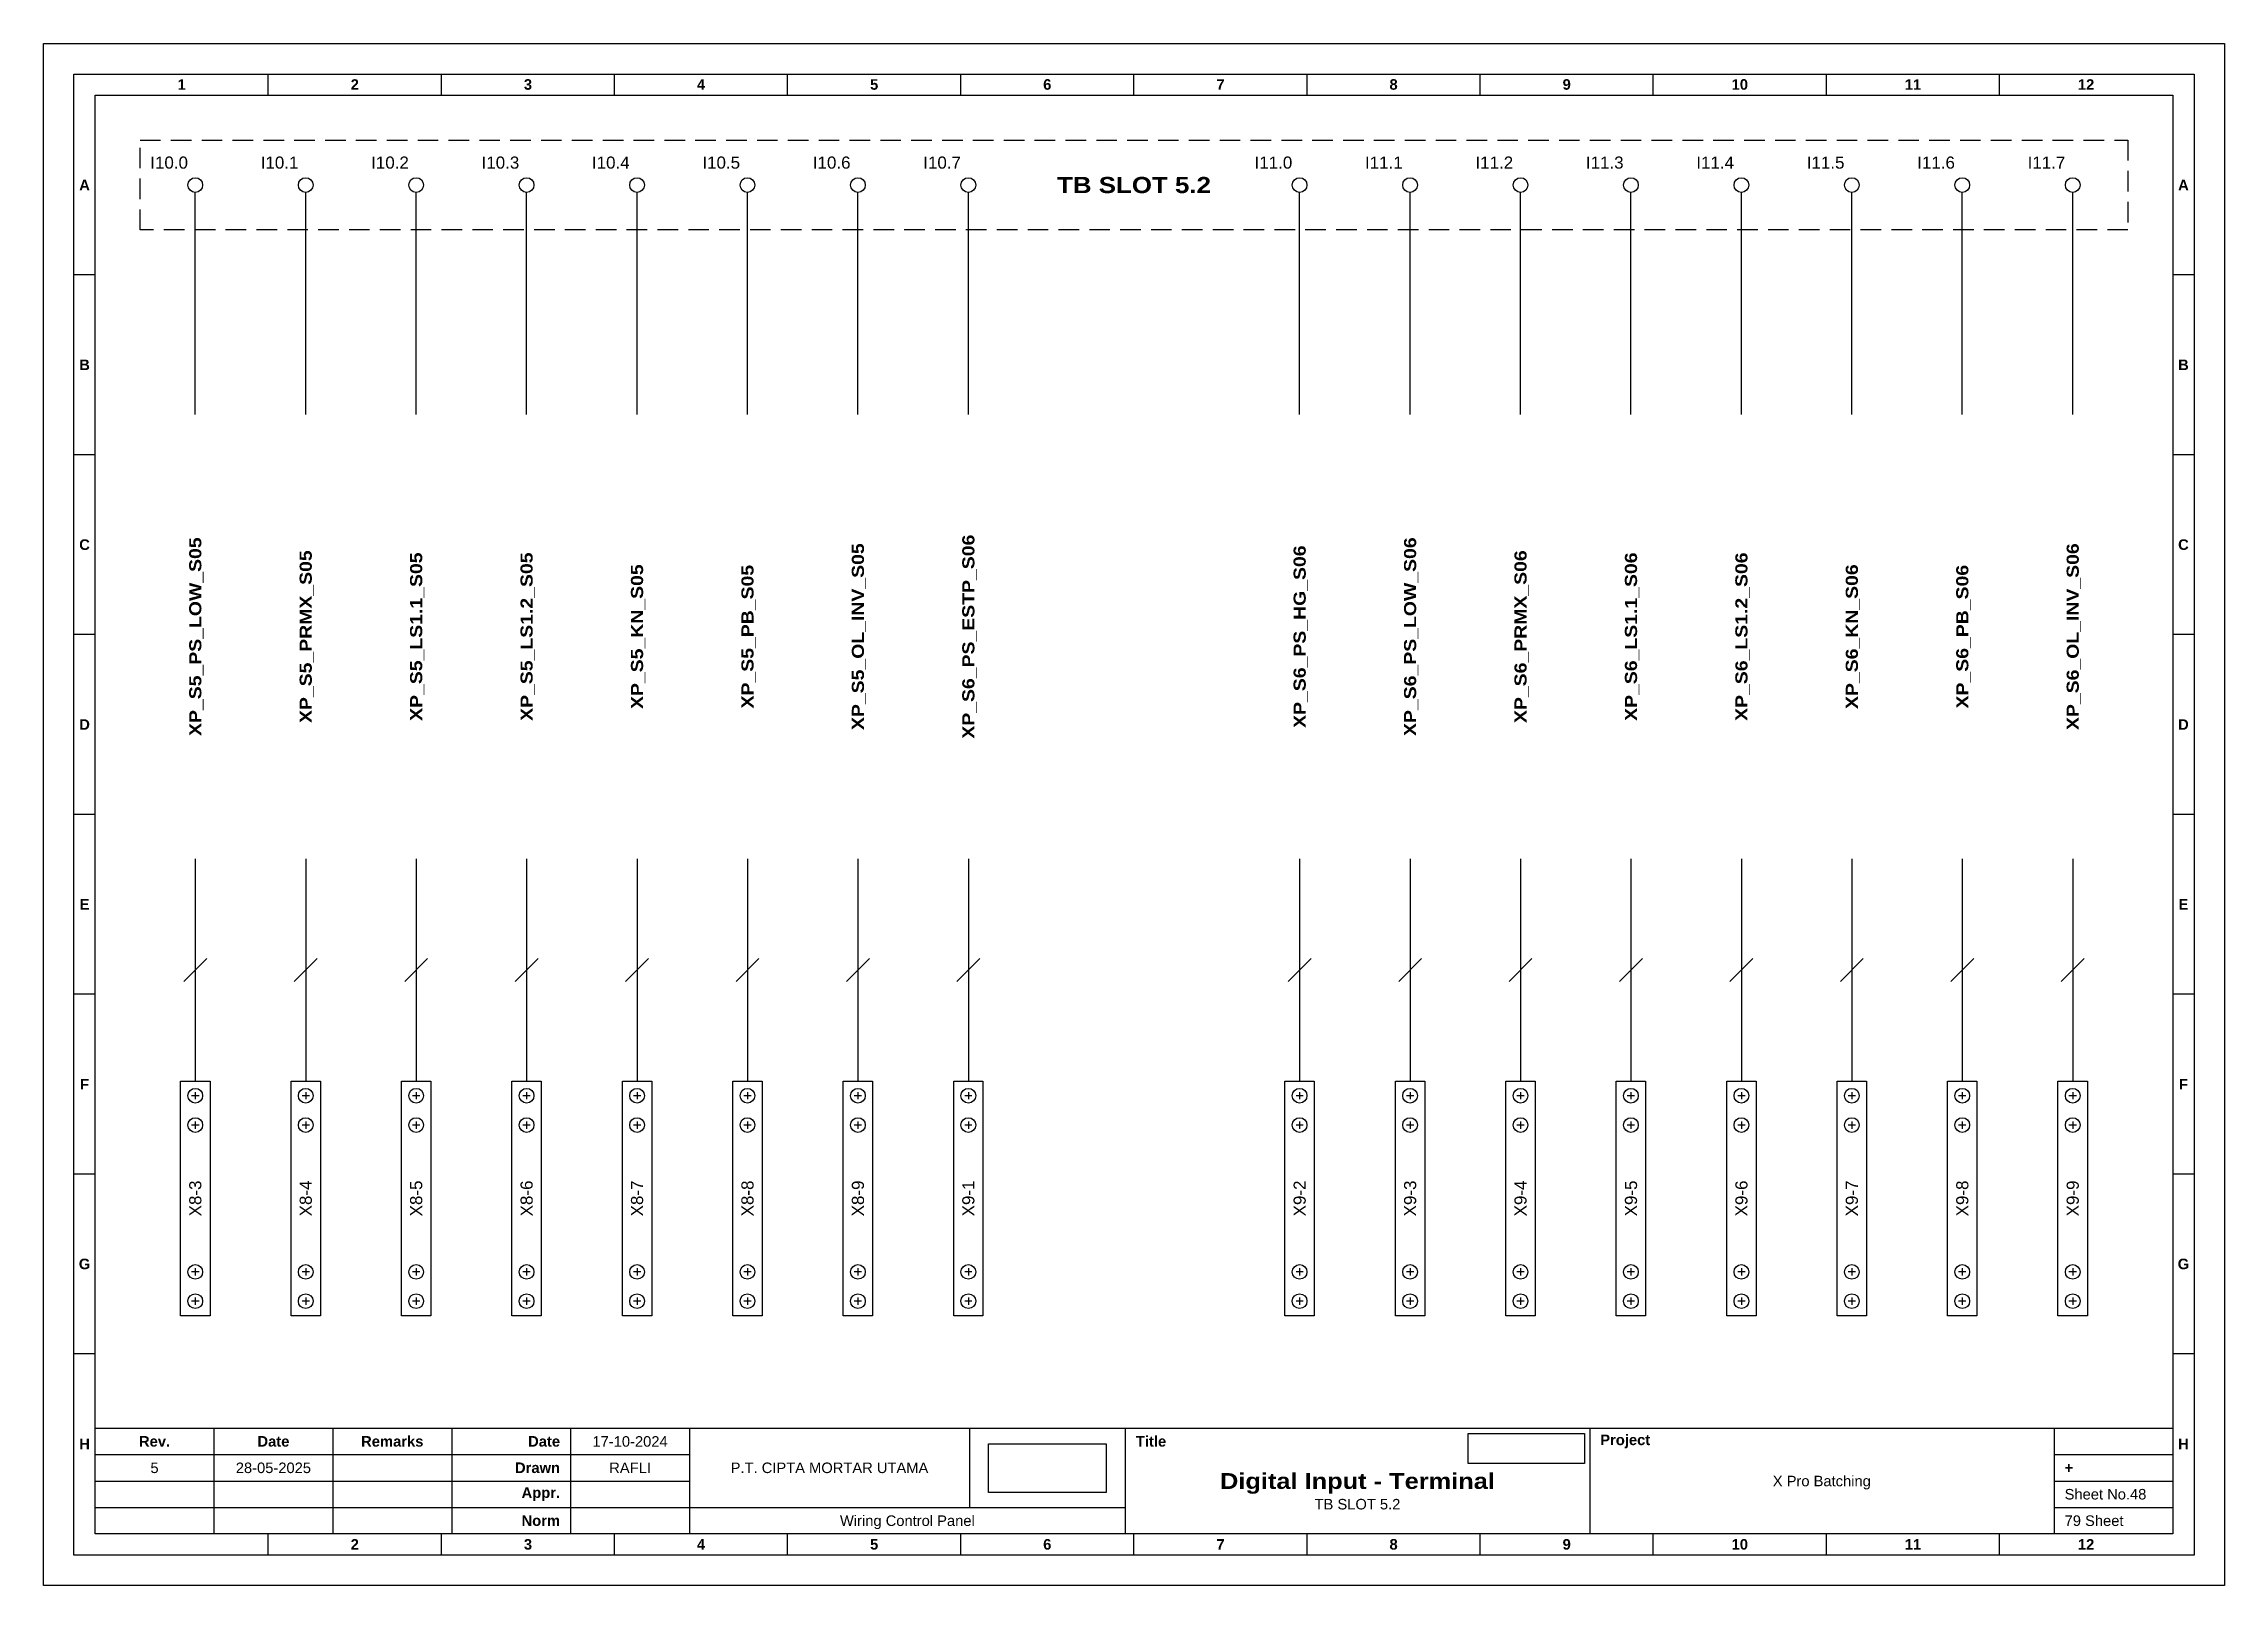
# Model space of a CAD drawing. Header units: millimetres. Extents: x 1758 to 3576, y 1915 to 2566.
# Drawn here: x 2068.1 to 2337.5, y 2145.2 to 2335.6 of the extents above; entities that cross this region are included whole.
import ezdxf
from ezdxf.enums import TextEntityAlignment as Align

# ---------------------------------------------------------------- set-up
doc = ezdxf.new("R2010")
doc.units = ezdxf.units.MM
doc.linetypes.add('HIDDEN', pattern=[9.525, 6.35, -3.175])
doc.styles.add('Bold', font='ariblk.ttf', dxfattribs={"height": 25.4})
doc.styles.get("Standard").update_dxf_attribs({"font": 'arial.ttf'})
picture_1 = doc.add_image_def('image1.png', size_in_pixel=(2048, 847))
picture_2 = doc.add_image_def('image2.png', size_in_pixel=(2092, 542))

msp = doc.modelspace()

# ---------------------------------------------------------------- texts
at = {"ltscale": 500}
for s, p in [('I10.0', (2085.95, 2320.95)), ('I10.1', (2099.59, 2320.95)), ('I10.2', (2113.23, 2320.95)), ('I10.3', (2126.87, 2320.95)), ('I10.4', (2140.5, 2320.95)), ('I10.5', (2154.14, 2320.95)), ('I10.6', (2167.78, 2320.95)), ('I10.7', (2181.42, 2320.95)), ('I11.0', (2222.34, 2320.95)), ('I11.1', (2235.98, 2320.95)), ('I11.2', (2249.62, 2320.95)), ('I11.3', (2263.26, 2320.95)), ('I11.4', (2276.9, 2320.95)), ('I11.5', (2290.54, 2320.95)), ('I11.6', (2304.18, 2320.95)), ('I11.7', (2317.82, 2320.95))]:
    msp.add_text(s, height=1.5, dxfattribs=at).set_placement(p, align=Align.MIDDLE_RIGHT)
at = {"ltscale": 500, "style": 'Bold'}
msp.add_text('TB SLOT 5.2', height=2, dxfattribs=at).set_placement((2202.79, 2318.18), align=Align.MIDDLE_CENTER)
for s, p in [('XP_S5_PS_LOW_S05', (2086.85, 2262.4)), ('XP_S5_OL_INV_S05', (2168.69, 2262.4)), ('XP_S6_PS_ESTP_S06', (2182.33, 2262.4)), ('XP_S6_PS_HG_S06', (2223.25, 2262.4)), ('XP_S6_PS_LOW_S06', (2236.89, 2262.4)), ('XP_S6_OL_INV_S06', (2318.73, 2262.4)), ('XP_S5_PRMX_S05', (2100.49, 2262.4)), ('XP_S5_LS1.1_S05', (2114.13, 2262.4)), ('XP_S5_LS1.2_S05', (2127.77, 2262.4)), ('XP_S5_KN_S05', (2141.41, 2262.4)), ('XP_S5_PB_S05', (2155.05, 2262.4)), ('XP_S6_PRMX_S06', (2250.53, 2262.4)), ('XP_S6_LS1.1_S06', (2264.17, 2262.4)), ('XP_S6_LS1.2_S06', (2277.81, 2262.4)), ('XP_S6_KN_S06', (2291.45, 2262.4)), ('XP_S6_PB_S06', (2305.09, 2262.4))]:
    msp.add_text(s, height=1.5, rotation=90, dxfattribs=at).set_placement(p, align=Align.MIDDLE_CENTER)
at = {"ltscale": 500}
for s, p in [('X8-4', (2100.49, 2193.02)), ('X9-4', (2250.53, 2193.02)), ('X8-3', (2086.85, 2193.02)), ('X8-5', (2114.13, 2193.02)), ('X8-6', (2127.77, 2193.02)), ('X8-7', (2141.41, 2193.02)), ('X8-8', (2155.05, 2193.02)), ('X8-9', (2168.69, 2193.02)), ('X9-1', (2182.33, 2193.02)), ('X9-2', (2223.25, 2193.02)), ('X9-3', (2236.89, 2193.02)), ('X9-5', (2264.17, 2193.02)), ('X9-6', (2277.81, 2193.02)), ('X9-7', (2291.45, 2193.02)), ('X9-8', (2305.09, 2193.02)), ('X9-9', (2318.73, 2193.02))]:
    msp.add_text(s, height=1.5, rotation=90, dxfattribs=at).set_placement(p, align=Align.MIDDLE_CENTER)

# ---------------------------------------------------------------- blocks, each defined once
blk = doc.blocks.new('KOP MU PROJECT')
at = {"color": 6, "ltscale": 50}
for p, q in [((27.74, 184.05), (27.74, 186.66)), ((49.13, 184.05), (49.13, 186.66)), ((70.51, 184.05), (70.51, 186.66)), ((91.89, 184.05), (91.89, 186.66)), ((113.27, 184.05), (113.27, 186.66)), ((134.66, 184.05), (134.66, 186.66)), ((156.04, 184.05), (156.04, 186.66)), ((177.42, 184.05), (177.42, 186.66)), ((198.8, 184.05), (198.8, 186.66)), ((220.19, 184.05), (220.19, 186.66)), ((241.57, 184.05), (241.57, 186.66)), ((6.36, 161.84), (3.75, 161.84)), ((265.59, 161.84), (262.98, 161.84)), ((6.36, 139.63), (3.75, 139.63)), ((265.59, 139.63), (262.98, 139.63)), ((6.36, 117.42), (3.75, 117.42)), ((265.59, 117.42), (262.98, 117.42)), ((6.36, 95.22), (3.75, 95.22)), ((265.59, 95.22), (262.98, 95.22)), ((6.36, 73.01), (3.75, 73.01)), ((265.59, 73.01), (262.98, 73.01)), ((6.36, 50.8), (3.75, 50.8)), ((265.59, 50.8), (262.98, 50.8)), ((6.36, 28.59), (3.75, 28.59)), ((265.59, 28.59), (262.98, 28.59)), ((27.74, 3.75), (27.74, 6.36)), ((49.13, 3.75), (49.13, 6.36)), ((70.51, 3.75), (70.51, 6.36)), ((91.89, 3.75), (91.89, 6.36)), ((113.27, 3.75), (113.27, 6.36)), ((134.66, 3.75), (134.66, 6.36)), ((156.04, 3.75), (156.04, 6.36)), ((177.42, 3.75), (177.42, 6.36)), ((198.8, 3.75), (198.8, 6.36)), ((220.19, 3.75), (220.19, 6.36)), ((241.57, 3.75), (241.57, 6.36))]:
    blk.add_line(p, q, dxfattribs=at)
at = {"ltscale": 50}
for p, q in [((6.36, 19.41), (262.98, 19.41)), ((21.04, 19.41), (21.04, 6.36)), ((35.72, 19.41), (35.72, 6.36)), ((50.41, 19.41), (50.41, 6.36)), ((65.09, 19.41), (65.09, 6.36)), ((79.77, 19.41), (79.77, 6.36)), ((114.35, 19.41), (114.35, 9.62)), ((133.6, 19.41), (133.6, 6.36)), ((190.95, 19.41), (190.95, 6.36)), ((248.3, 19.41), (248.3, 6.36)), ((6.36, 16.15), (79.77, 16.15)), ((248.3, 16.15), (262.98, 16.15)), ((6.36, 12.89), (79.77, 12.89)), ((248.3, 12.89), (262.98, 12.89)), ((6.36, 9.62), (133.6, 9.62)), ((248.3, 9.62), (262.98, 9.62))]:
    blk.add_line(p, q, dxfattribs=at)
at = {"color": 1, "ltscale": 50}
blk.add_lwpolyline([(269.34, 0), (0, 0), (0, 190.41), (269.34, 190.41)], close=True, dxfattribs=at)
at = {"color": 6, "ltscale": 50}
for points in [[(265.59, 3.75), (3.75, 3.75), (3.75, 186.66), (265.59, 186.66)], [(262.98, 6.36), (6.36, 6.36), (6.36, 184.05), (262.98, 184.05)]]:
    blk.add_lwpolyline(points, close=True, dxfattribs=at)
at = {"ltscale": 50, "char_height": 1.305, "attachment_point": 4}
for s, width, heights, insert in [('\\pxqc;{\\fArial|b1|i0|c0|p34;1}', 21.3825, [2.51], (6.36, 185.36)), ('\\pxqc;{\\fArial|b1|i0|c0|p34;2}', 21.3825, [2.51], (27.74, 185.36)), ('\\pxqc;{\\fArial|b1|i0|c0|p34;3}', 21.3825, [2.51], (49.13, 185.36)), ('\\pxqc;{\\fArial|b1|i0|c0|p34;4}', 21.3825, [2.51], (70.51, 185.36)), ('\\pxqc;{\\fArial|b1|i0|c0|p34;5}', 21.3825, [2.51], (91.89, 185.36)), ('\\pxqc;{\\fArial|b1|i0|c0|p34;6}', 21.3825, [2.51], (113.27, 185.36)), ('\\pxqc;{\\fArial|b1|i0|c0|p34;7}', 21.3825, [2.51], (134.66, 185.36)), ('\\pxqc;{\\fArial|b1|i0|c0|p34;8}', 21.3825, [2.51], (156.04, 185.36)), ('\\pxqc;{\\fArial|b1|i0|c0|p34;9}', 21.3825, [2.51], (177.42, 185.36)), ('\\pxqc;{\\fArial|b1|i0|c0|p34;10}', 21.3825, [2.51], (198.8, 185.36)), ('\\pxqc;{\\fArial|b1|i0|c0|p34;11}', 21.3825, [2.51], (220.19, 185.36)), ('\\pxqc;{\\fArial|b1|i0|c0|p34;12}', 21.3825, [2.51], (241.57, 185.36)), ('\\pxqc;{\\fArial|b1|i0|c0|p34;A}', 2.61, [2.51], (3.75, 172.95)), ('\\pxqc;{\\fArial|b1|i0|c0|p34;A}', 2.61, [2.51], (262.98, 172.95)), ('\\pxqc;{\\fArial|b1|i0|c0|p34;B}', 2.61, [2.51], (3.75, 150.74)), ('\\pxqc;{\\fArial|b1|i0|c0|p34;B}', 2.61, [2.51], (262.98, 150.74)), ('\\pxqc;{\\fArial|b1|i0|c0|p34;C}', 2.61, [2.51], (3.75, 128.53)), ('\\pxqc;{\\fArial|b1|i0|c0|p34;C}', 2.61, [2.51], (262.98, 128.53)), ('\\pxqc;{\\fArial|b1|i0|c0|p34;D}', 2.61, [2.51], (3.75, 106.32)), ('\\pxqc;{\\fArial|b1|i0|c0|p34;D}', 2.61, [2.51], (262.98, 106.32)), ('\\pxqc;{\\fArial|b1|i0|c0|p34;E}', 2.61, [2.51], (3.75, 84.11)), ('\\pxqc;{\\fArial|b1|i0|c0|p34;E}', 2.61, [2.51], (262.98, 84.11)), ('\\pxqc;{\\fArial|b1|i0|c0|p34;F}', 2.61, [2.51], (3.75, 61.9)), ('\\pxqc;{\\fArial|b1|i0|c0|p34;F}', 2.61, [2.51], (262.98, 61.9)), ('\\pxqc;{\\fArial|b1|i0|c0|p34;G}', 2.61, [2.51], (3.75, 39.69)), ('\\pxqc;{\\fArial|b1|i0|c0|p34;G}', 2.61, [2.51], (262.98, 39.69)), ('\\pxqc;{\\fArial|b1|i0|c0|p34;H}', 2.61, [2.51], (3.75, 17.47)), ('\\pxqc;{\\fArial|b1|i0|c0|p34;Rev.}', 14.6811, [2.88], (6.36, 17.78)), ('\\pxqc;{\\fArial|b1|i0|c0|p34;Date}', 14.6811, [2.88], (21.04, 17.78)), ('\\pxqc;{\\fArial|b1|i0|c0|p34;Remarks}', 14.6811, [2.88], (35.72, 17.78)), ('\\pxqr;{\\fArial|b1|i0|c0|p34;Date}', 13.3761, [2.88], (50.41, 17.78)), ('\\pxql;{\\fArial|b1|i0|c0|p34;Title}', 50.2419, [2.88], (134.9, 17.78)), ('\\pxql;{\\fArial|b1|i0|c0|p34;Project}', 50.2419, [2.88], (192.25, 17.78)), ('\\pxqc;{\\fArial|b1|i0|c0|p34;H}', 2.61, [2.51], (262.98, 17.47)), ('\\pxqr;{\\fArial|b1|i0|c0|p34;Drawn}', 13.3761, [2.88], (50.41, 14.52)), ('\\pxql;{\\fArial|b1|i0|c0|p34;+}', 14.6811, [2.88], (249.61, 14.52)), ('\\pxqr;{\\fArial|b1|i0|c0|p34;Appr.}', 13.3761, [2.88], (50.41, 11.26)), ('\\pxqr;{\\fArial|b1|i0|c0|p34;Norm}', 13.3761, [2.88], (50.41, 7.99)), ('\\pxqc;{\\fArial|b1|i0|c0|p34;2}', 21.3825, [2.51], (27.74, 5.06)), ('\\pxqc;{\\fArial|b1|i0|c0|p34;3}', 21.3825, [2.51], (49.13, 5.06)), ('\\pxqc;{\\fArial|b1|i0|c0|p34;4}', 21.3825, [2.51], (70.51, 5.06)), ('\\pxqc;{\\fArial|b1|i0|c0|p34;5}', 21.3825, [2.51], (91.89, 5.06)), ('\\pxqc;{\\fArial|b1|i0|c0|p34;6}', 21.3825, [2.51], (113.27, 5.06)), ('\\pxqc;{\\fArial|b1|i0|c0|p34;7}', 21.3825, [2.51], (134.66, 5.06)), ('\\pxqc;{\\fArial|b1|i0|c0|p34;8}', 21.3825, [2.51], (156.04, 5.06)), ('\\pxqc;{\\fArial|b1|i0|c0|p34;9}', 21.3825, [2.51], (177.42, 5.06)), ('\\pxqc;{\\fArial|b1|i0|c0|p34;10}', 21.3825, [2.51], (198.8, 5.06)), ('\\pxqc;{\\fArial|b1|i0|c0|p34;11}', 21.3825, [2.51], (220.19, 5.06)), ('\\pxqc;{\\fArial|b1|i0|c0|p34;12}', 21.3825, [2.51], (241.57, 5.06))]:
    blk.add_mtext_dynamic_manual_height_columns(s, width=width, gutter_width=0.0326, heights=heights, dxfattribs=dict(at, insert=insert))
at = {"ltscale": 50}
for tag, p in [('DATECREATED', (72.43, 17.78)), ('REV', (13.7, 14.52)), ('REVDATE', (28.38, 14.52)), ('REMARKS', (43.06, 14.52)), ('DRAWN', (72.43, 14.52)), ('COMPANY', (97.06, 14.52)), ('PROJECT', (219.62, 12.89)), ('APPR', (72.43, 11.26)), ('NORM', (72.43, 7.99)), ('DRAWINGCATEGORY', (106.68, 7.99)), ('DESCRIPTION', (162.27, 10.03))]:
    blk.add_attdef(tag, text='', height=1.3, dxfattribs=at).set_placement(p, align=Align.MIDDLE_CENTER)
at = {"ltscale": 50, "style": 'Bold'}
blk.add_attdef('TITLE', text='', height=1.96, dxfattribs=at).set_placement((162.27, 12.89), align=Align.MIDDLE_CENTER)
at = {"ltscale": 50}
for tag, p in [('SHEETNUMBER', (249.61, 11.26)), ('TOTALSHEET', (249.61, 7.99))]:
    blk.add_attdef(tag, text='', height=1.3, dxfattribs=at).set_placement(p, align=Align.MIDDLE_LEFT)
image = blk.add_image(picture_1, insert=(116.72, 11.48), size_in_units=(14.5, 6), dxfattribs=at)
image.dxf.flags = 15
image = blk.add_image(picture_2, insert=(175.94, 15.04), size_in_units=(14.36, 3.72), dxfattribs=at)
image.dxf.flags = 15

# ---------------------------------------------------------------- linework, layer by layer
at = {"color": 146, "true_color": 0x105689}
for p, q in [((2086.85, 2289.83), (2086.85, 2317.27)), ((2100.49, 2289.83), (2100.49, 2317.27)), ((2114.13, 2289.83), (2114.13, 2317.27)), ((2127.77, 2289.83), (2127.77, 2317.27)), ((2141.41, 2289.83), (2141.41, 2317.27)), ((2155.05, 2289.83), (2155.05, 2317.27)), ((2168.69, 2289.83), (2168.69, 2317.27)), ((2182.33, 2289.83), (2182.33, 2317.27)), ((2223.25, 2289.83), (2223.25, 2317.27)), ((2236.89, 2289.83), (2236.89, 2317.27)), ((2250.53, 2289.83), (2250.53, 2317.27)), ((2264.17, 2289.83), (2264.17, 2317.27)), ((2277.81, 2289.83), (2277.81, 2317.27)), ((2291.45, 2289.83), (2291.45, 2317.27)), ((2305.09, 2289.83), (2305.09, 2317.27)), ((2318.73, 2289.83), (2318.73, 2317.27)), ((2086.85, 2234.96), (2086.85, 2207.52)), ((2100.49, 2234.96), (2100.49, 2207.52)), ((2114.13, 2234.96), (2114.13, 2207.52)), ((2127.77, 2234.96), (2127.77, 2207.52)), ((2141.41, 2234.96), (2141.41, 2207.52)), ((2155.05, 2234.96), (2155.05, 2207.52)), ((2168.69, 2234.96), (2168.69, 2207.52)), ((2182.33, 2234.96), (2182.33, 2207.52)), ((2223.25, 2234.96), (2223.25, 2207.52)), ((2236.89, 2234.96), (2236.89, 2207.52)), ((2250.53, 2234.96), (2250.53, 2207.52)), ((2264.17, 2234.96), (2264.17, 2207.52)), ((2277.81, 2234.96), (2277.81, 2207.52)), ((2291.45, 2234.96), (2291.45, 2207.52)), ((2305.09, 2234.96), (2305.09, 2207.52)), ((2318.73, 2234.96), (2318.73, 2207.52)), ((2085.44, 2219.83), (2088.27, 2222.66)), ((2099.08, 2219.83), (2101.91, 2222.66)), ((2112.72, 2219.83), (2115.55, 2222.66)), ((2126.36, 2219.83), (2129.19, 2222.66)), ((2140, 2219.83), (2142.83, 2222.66)), ((2153.64, 2219.83), (2156.47, 2222.66)), ((2167.28, 2219.83), (2170.11, 2222.66)), ((2180.92, 2219.83), (2183.74, 2222.66)), ((2221.84, 2219.83), (2224.66, 2222.66)), ((2235.48, 2219.83), (2238.3, 2222.66)), ((2249.12, 2219.83), (2251.94, 2222.66)), ((2262.75, 2219.83), (2265.58, 2222.66)), ((2276.39, 2219.83), (2279.22, 2222.66)), ((2290.03, 2219.83), (2292.86, 2222.66)), ((2303.67, 2219.83), (2306.5, 2222.66)), ((2317.31, 2219.83), (2320.14, 2222.66))]:
    msp.add_line(p, q, dxfattribs=at)
at = {"color": 6}
for p, q in [((2086.85, 2206.16), (2086.85, 2205.26)), ((2100.49, 2206.16), (2100.49, 2205.26)), ((2114.13, 2206.16), (2114.13, 2205.26)), ((2127.77, 2206.16), (2127.77, 2205.26)), ((2141.41, 2206.16), (2141.41, 2205.26)), ((2155.05, 2206.16), (2155.05, 2205.26)), ((2168.69, 2206.16), (2168.69, 2205.26)), ((2182.33, 2206.16), (2182.33, 2205.26)), ((2223.25, 2206.16), (2223.25, 2205.26)), ((2236.89, 2206.16), (2236.89, 2205.26)), ((2250.53, 2206.16), (2250.53, 2205.26)), ((2264.17, 2206.16), (2264.17, 2205.26)), ((2277.81, 2206.16), (2277.81, 2205.26)), ((2291.45, 2206.16), (2291.45, 2205.26)), ((2305.09, 2206.16), (2305.09, 2205.26)), ((2318.73, 2206.16), (2318.73, 2205.26)), ((2087.31, 2205.71), (2086.4, 2205.71)), ((2100.95, 2205.71), (2100.04, 2205.71)), ((2114.59, 2205.71), (2113.68, 2205.71)), ((2128.23, 2205.71), (2127.32, 2205.71)), ((2141.86, 2205.71), (2140.96, 2205.71)), ((2155.5, 2205.71), (2154.6, 2205.71)), ((2169.14, 2205.71), (2168.24, 2205.71)), ((2182.78, 2205.71), (2181.88, 2205.71)), ((2223.7, 2205.71), (2222.8, 2205.71)), ((2237.34, 2205.71), (2236.44, 2205.71)), ((2250.98, 2205.71), (2250.08, 2205.71)), ((2264.62, 2205.71), (2263.72, 2205.71)), ((2278.26, 2205.71), (2277.36, 2205.71)), ((2291.9, 2205.71), (2291, 2205.71)), ((2305.54, 2205.71), (2304.64, 2205.71)), ((2319.18, 2205.71), (2318.27, 2205.71)), ((2087.31, 2202.08), (2086.4, 2202.08)), ((2086.85, 2202.54), (2086.85, 2201.63)), ((2100.95, 2202.08), (2100.04, 2202.08)), ((2100.49, 2202.54), (2100.49, 2201.63)), ((2114.59, 2202.08), (2113.68, 2202.08)), ((2114.13, 2202.54), (2114.13, 2201.63)), ((2128.23, 2202.08), (2127.32, 2202.08)), ((2127.77, 2202.54), (2127.77, 2201.63)), ((2141.86, 2202.08), (2140.96, 2202.08)), ((2141.41, 2202.54), (2141.41, 2201.63)), ((2155.5, 2202.08), (2154.6, 2202.08)), ((2155.05, 2202.54), (2155.05, 2201.63)), ((2169.14, 2202.08), (2168.24, 2202.08)), ((2168.69, 2202.54), (2168.69, 2201.63)), ((2182.78, 2202.08), (2181.88, 2202.08)), ((2182.33, 2202.54), (2182.33, 2201.63)), ((2223.7, 2202.08), (2222.8, 2202.08)), ((2223.25, 2202.54), (2223.25, 2201.63)), ((2237.34, 2202.08), (2236.44, 2202.08)), ((2236.89, 2202.54), (2236.89, 2201.63)), ((2250.98, 2202.08), (2250.08, 2202.08)), ((2250.53, 2202.54), (2250.53, 2201.63)), ((2264.62, 2202.08), (2263.72, 2202.08)), ((2264.17, 2202.54), (2264.17, 2201.63)), ((2278.26, 2202.08), (2277.36, 2202.08)), ((2277.81, 2202.54), (2277.81, 2201.63)), ((2291.9, 2202.08), (2291, 2202.08)), ((2291.45, 2202.54), (2291.45, 2201.63)), ((2305.54, 2202.08), (2304.64, 2202.08)), ((2305.09, 2202.54), (2305.09, 2201.63)), ((2319.18, 2202.08), (2318.27, 2202.08)), ((2318.73, 2202.54), (2318.73, 2201.63)), ((2086.85, 2184.41), (2086.85, 2183.5)), ((2100.49, 2184.41), (2100.49, 2183.5)), ((2114.13, 2184.41), (2114.13, 2183.5)), ((2127.77, 2184.41), (2127.77, 2183.5)), ((2141.41, 2184.41), (2141.41, 2183.5)), ((2155.05, 2184.41), (2155.05, 2183.5)), ((2168.69, 2184.41), (2168.69, 2183.5)), ((2182.33, 2184.41), (2182.33, 2183.5)), ((2223.25, 2184.41), (2223.25, 2183.5)), ((2236.89, 2184.41), (2236.89, 2183.5)), ((2250.53, 2184.41), (2250.53, 2183.5)), ((2264.17, 2184.41), (2264.17, 2183.5)), ((2277.81, 2184.41), (2277.81, 2183.5)), ((2291.45, 2184.41), (2291.45, 2183.5)), ((2305.09, 2184.41), (2305.09, 2183.5)), ((2318.73, 2184.41), (2318.73, 2183.5)), ((2087.31, 2183.95), (2086.4, 2183.95)), ((2100.95, 2183.95), (2100.04, 2183.95)), ((2114.59, 2183.95), (2113.68, 2183.95)), ((2128.23, 2183.95), (2127.32, 2183.95)), ((2141.86, 2183.95), (2140.96, 2183.95)), ((2155.5, 2183.95), (2154.6, 2183.95)), ((2169.14, 2183.95), (2168.24, 2183.95)), ((2182.78, 2183.95), (2181.88, 2183.95)), ((2223.7, 2183.95), (2222.8, 2183.95)), ((2237.34, 2183.95), (2236.44, 2183.95)), ((2250.98, 2183.95), (2250.08, 2183.95)), ((2264.62, 2183.95), (2263.72, 2183.95)), ((2278.26, 2183.95), (2277.36, 2183.95)), ((2291.9, 2183.95), (2291, 2183.95)), ((2305.54, 2183.95), (2304.64, 2183.95)), ((2319.18, 2183.95), (2318.27, 2183.95)), ((2087.31, 2180.33), (2086.4, 2180.33)), ((2086.85, 2180.78), (2086.85, 2179.87)), ((2100.95, 2180.33), (2100.04, 2180.33)), ((2100.49, 2180.78), (2100.49, 2179.87)), ((2114.59, 2180.33), (2113.68, 2180.33)), ((2114.13, 2180.78), (2114.13, 2179.87)), ((2128.23, 2180.33), (2127.32, 2180.33)), ((2127.77, 2180.78), (2127.77, 2179.87)), ((2141.86, 2180.33), (2140.96, 2180.33)), ((2141.41, 2180.78), (2141.41, 2179.87)), ((2155.5, 2180.33), (2154.6, 2180.33)), ((2155.05, 2180.78), (2155.05, 2179.87)), ((2169.14, 2180.33), (2168.24, 2180.33)), ((2168.69, 2180.78), (2168.69, 2179.87)), ((2182.78, 2180.33), (2181.88, 2180.33)), ((2182.33, 2180.78), (2182.33, 2179.87)), ((2223.7, 2180.33), (2222.8, 2180.33)), ((2223.25, 2180.78), (2223.25, 2179.87)), ((2237.34, 2180.33), (2236.44, 2180.33)), ((2236.89, 2180.78), (2236.89, 2179.87)), ((2250.98, 2180.33), (2250.08, 2180.33)), ((2250.53, 2180.78), (2250.53, 2179.87)), ((2264.62, 2180.33), (2263.72, 2180.33)), ((2264.17, 2180.78), (2264.17, 2179.87)), ((2278.26, 2180.33), (2277.36, 2180.33)), ((2277.81, 2180.78), (2277.81, 2179.87)), ((2291.9, 2180.33), (2291, 2180.33)), ((2291.45, 2180.78), (2291.45, 2179.87)), ((2305.54, 2180.33), (2304.64, 2180.33)), ((2305.09, 2180.78), (2305.09, 2179.87)), ((2319.18, 2180.33), (2318.27, 2180.33)), ((2318.73, 2180.78), (2318.73, 2179.87))]:
    msp.add_line(p, q, dxfattribs=at)
at = {"linetype": 'HIDDEN', "ltscale": 0.4}
msp.add_lwpolyline([(2080.03, 2323.73), (2325.55, 2323.73), (2325.55, 2312.63), (2080.03, 2312.63)], close=True, dxfattribs=at)
at = {"color": 6}
for points in [[(2085.04, 2207.52), (2088.67, 2207.52), (2088.67, 2178.51), (2085.04, 2178.51)], [(2098.68, 2207.52), (2102.31, 2207.52), (2102.31, 2178.51), (2098.68, 2178.51)], [(2112.32, 2207.52), (2115.95, 2207.52), (2115.95, 2178.51), (2112.32, 2178.51)], [(2125.96, 2207.52), (2129.59, 2207.52), (2129.59, 2178.51), (2125.96, 2178.51)], [(2139.6, 2207.52), (2143.22, 2207.52), (2143.22, 2178.51), (2139.6, 2178.51)], [(2153.24, 2207.52), (2156.86, 2207.52), (2156.86, 2178.51), (2153.24, 2178.51)], [(2166.88, 2207.52), (2170.5, 2207.52), (2170.5, 2178.51), (2166.88, 2178.51)], [(2180.52, 2207.52), (2184.14, 2207.52), (2184.14, 2178.51), (2180.52, 2178.51)], [(2221.44, 2207.52), (2225.06, 2207.52), (2225.06, 2178.51), (2221.44, 2178.51)], [(2235.08, 2207.52), (2238.7, 2207.52), (2238.7, 2178.51), (2235.08, 2178.51)], [(2248.72, 2207.52), (2252.34, 2207.52), (2252.34, 2178.51), (2248.72, 2178.51)], [(2262.36, 2207.52), (2265.98, 2207.52), (2265.98, 2178.51), (2262.36, 2178.51)], [(2276, 2207.52), (2279.62, 2207.52), (2279.62, 2178.51), (2276, 2178.51)], [(2289.64, 2207.52), (2293.26, 2207.52), (2293.26, 2178.51), (2289.64, 2178.51)], [(2303.28, 2207.52), (2306.9, 2207.52), (2306.9, 2178.51), (2303.28, 2178.51)], [(2316.91, 2207.52), (2320.54, 2207.52), (2320.54, 2178.51), (2316.91, 2178.51)]]:
    msp.add_lwpolyline(points, close=True, dxfattribs=at)
at = {"color": 146, "ltscale": 500, "true_color": 0x105689}
for centre in [(2086.85, 2318.18), (2100.49, 2318.18), (2114.13, 2318.18), (2127.77, 2318.18), (2141.41, 2318.18), (2155.05, 2318.18), (2168.69, 2318.18), (2182.33, 2318.18), (2223.25, 2318.18), (2236.89, 2318.18), (2250.53, 2318.18), (2264.17, 2318.18), (2277.81, 2318.18), (2291.45, 2318.18), (2305.09, 2318.18), (2318.73, 2318.18)]:
    msp.add_circle(centre, 0.907, dxfattribs=at)
at = {"color": 6, "ltscale": 500}
for centre in [(2086.85, 2205.71), (2100.49, 2205.71), (2114.13, 2205.71), (2127.77, 2205.71), (2141.41, 2205.71), (2155.05, 2205.71), (2168.69, 2205.71), (2182.33, 2205.71), (2223.25, 2205.71), (2236.89, 2205.71), (2250.53, 2205.71), (2264.17, 2205.71), (2277.81, 2205.71), (2291.45, 2205.71), (2305.09, 2205.71), (2318.73, 2205.71), (2086.85, 2202.08), (2100.49, 2202.08), (2114.13, 2202.08), (2127.77, 2202.08), (2141.41, 2202.08), (2155.05, 2202.08), (2168.69, 2202.08), (2182.33, 2202.08), (2223.25, 2202.08), (2236.89, 2202.08), (2250.53, 2202.08), (2264.17, 2202.08), (2277.81, 2202.08), (2291.45, 2202.08), (2305.09, 2202.08), (2318.73, 2202.08), (2086.85, 2183.95), (2100.49, 2183.95), (2114.13, 2183.95), (2127.77, 2183.95), (2141.41, 2183.95), (2155.05, 2183.95), (2168.69, 2183.95), (2182.33, 2183.95), (2223.25, 2183.95), (2236.89, 2183.95), (2250.53, 2183.95), (2264.17, 2183.95), (2277.81, 2183.95), (2291.45, 2183.95), (2305.09, 2183.95), (2318.73, 2183.95), (2086.85, 2180.33), (2100.49, 2180.33), (2114.13, 2180.33), (2127.77, 2180.33), (2141.41, 2180.33), (2155.05, 2180.33), (2168.69, 2180.33), (2182.33, 2180.33), (2223.25, 2180.33), (2236.89, 2180.33), (2250.53, 2180.33), (2264.17, 2180.33), (2277.81, 2180.33), (2291.45, 2180.33), (2305.09, 2180.33), (2318.73, 2180.33)]:
    msp.add_circle(centre, 0.907, dxfattribs=at)

# ---------------------------------------------------------------- block references
msp.add_blockref('KOP MU PROJECT', (2068.12, 2145.23)).add_auto_attribs({'DESCRIPTION': 'TB SLOT 5.2', 'TITLE': 'Digital Input - Terminal', 'PROJECT': 'X Pro Batching', 'COMPANY': 'P.T. CIPTA MORTAR UTAMA', 'DRAWINGCATEGORY': 'Wiring Control Panel', 'DRAWN': 'RAFLI', 'DATECREATED': '17-10-2024', 'REVDATE': '28-05-2025', 'REV': '5', 'SHEETNUMBER': 'Sheet No.48', 'TOTALSHEET': '79 Sheet'})

msp.set_redraw_order([(e.dxf.handle, doc.entitydb.next_handle()) for e in msp.query("TEXT MTEXT ATTDEF DIMENSION ARC_DIMENSION")])  # texts and dimensions are drawn at this point

doc.saveas('drawing.dxf')
